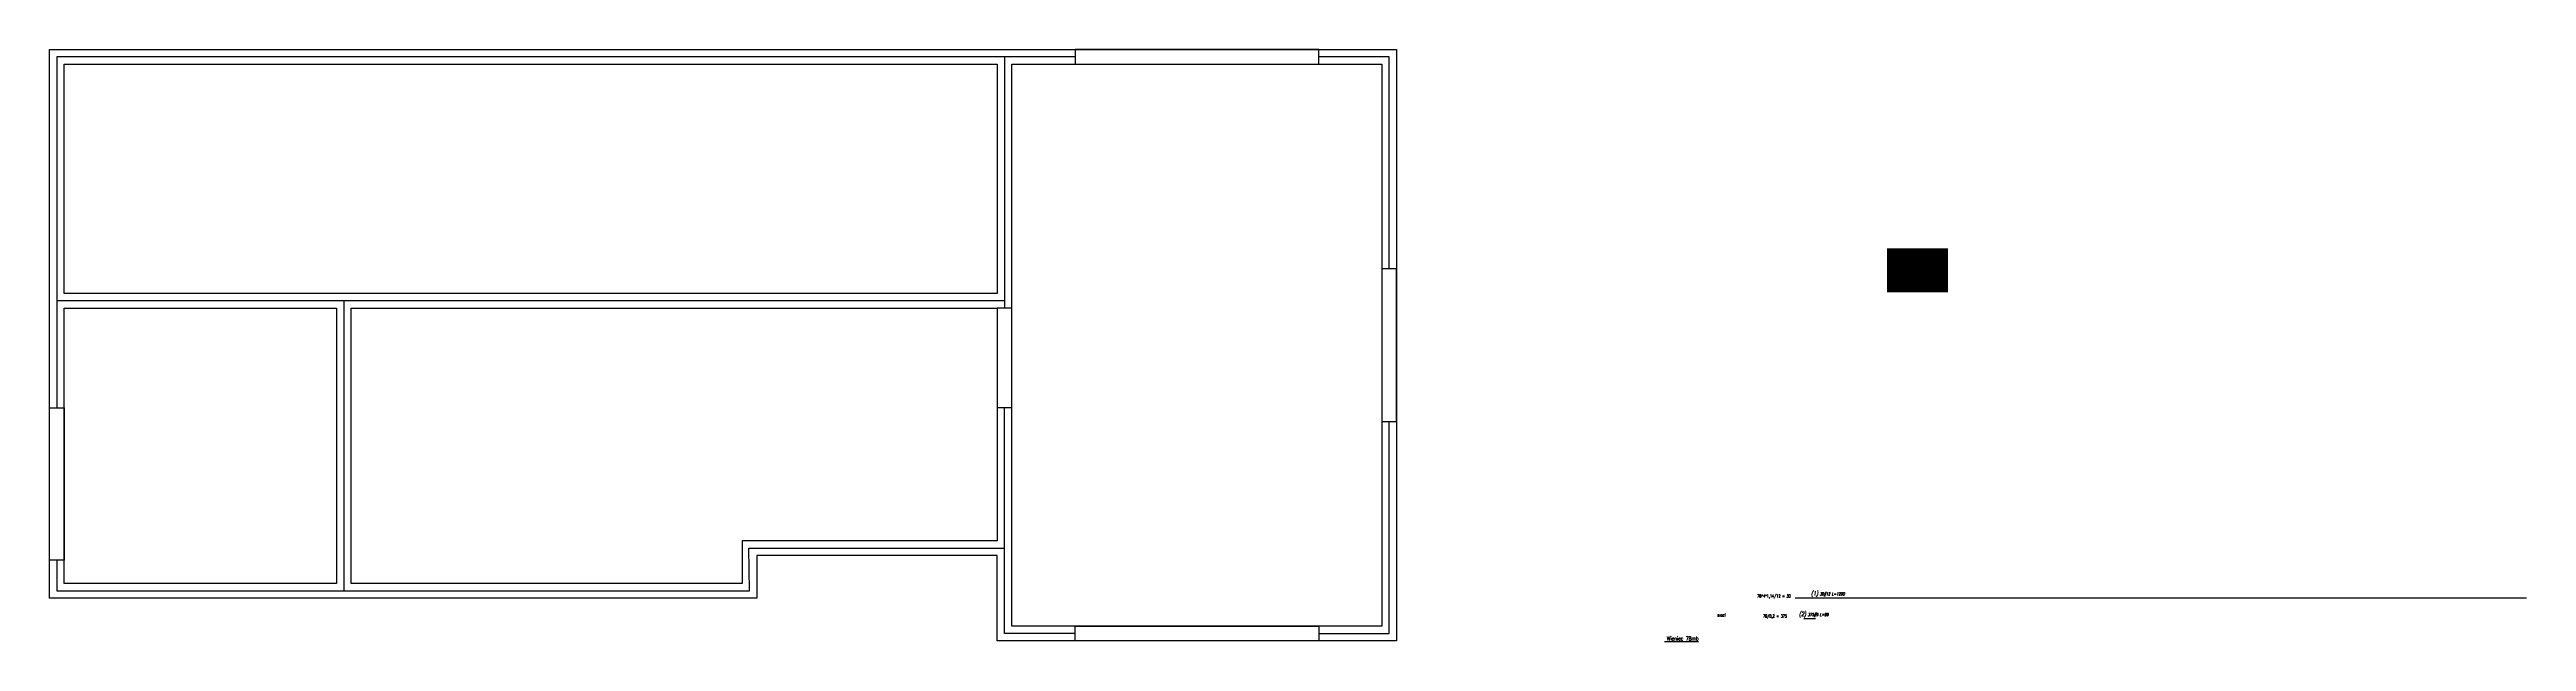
# Model space of a CAD drawing. Header units: millimetres. Extents: x 30785 to 34848, y -62293 to -60591.
# Drawn here: x 30785 to 34848, y -61562 to -60591 of the extents above; entities that cross this region are included whole.
import ezdxf

# ---------------------------------------------------------------- set-up
doc = ezdxf.new("R2010")
doc.units = ezdxf.units.MM
doc.header["$LTSCALE"] = 50
for name, color, linetype in [('3', 3, 'Continuous'), ('K-NADPROŻA', 61, 'Continuous'), ('K-TEXT 2.8mm', 101, 'Continuous'), ('K-TEXT 2mm', 254, 'Continuous'), ('K-UWAGI', 1, 'Continuous'), ('ZBROJA_NIEZLICZAC', 255, 'Continuous'), ('ZBROJA_PRET', 161, 'Continuous'), ('ZBROJA_RZUTPR', 141, 'Continuous'), ('ZBROJA_RZUTPR1', 255, 'Continuous'), ('ZBROJA_WADLIWE', 1, 'Continuous'), ('ZBROJA_ZASIEG', 253, 'Continuous'), ('ZBROJA_ZESTAWIENIE', 62, 'Continuous'), ('ZBROJA_ZESTAWIENIE1', 252, 'Continuous'), ('ZBROJA_ZESTAWIENIE2', 30, 'Continuous'), ('ZBROJA_ZESTAWIENIE3', 141, 'Continuous'), ('ZBROJA_ZESTAWIENIE4', 210, 'Continuous'), ('ZBROJA_ZLICZAC', 125, 'Continuous')]:
    doc.layers.add(name, color=color, linetype=linetype)
doc.styles.add('STYL_ZBROJA', font='romanszb.shx', dxfattribs={"width": 0.65, "oblique": 12})
doc.styles.add('text 2.8mm', font='romans.shx', dxfattribs={"width": 0.65})
doc.styles.add('text 2mm', font='romans.shx', dxfattribs={"width": 0.65})

msp = doc.modelspace()

# ---------------------------------------------------------------- linework, layer by layer
at = {"layer": '3'}
for points in [[(32467.14, -60603.46), (30796.64, -60603.46), (30796.64, -61179.334)], [(32351.64, -60603.46), (32351.64, -61015.46)], [(32982.64, -60951.46), (32982.64, -60603.46), (32867.14, -60603.46)], [(32351.64, -61003.46), (30796.64, -61003.46)], [(31267.64, -61003.46), (31267.64, -61479.46)], [(32467.14, -61549.46), (32351.64, -61549.46), (32351.64, -61178.46)], [(32867.14, -61549.46), (32982.64, -61549.46), (32982.64, -61201.46)], [(30796.64, -61429.334), (30796.64, -61479.46), (31933.14, -61479.46), (31931.717, -61409.46), (32351.64, -61409.46)]]:
    msp.add_lwpolyline(points, dxfattribs=at)
at = {"layer": 'K-NADPROŻA'}
for points in [[(32467.14, -60615.46), (32867.14, -60615.46), (32867.14, -60591.46), (32467.14, -60591.46)], [(32994.64, -60951.46), (32970.64, -60951.46), (32970.64, -61201.46), (32994.64, -61201.46)], [(32339.64, -61178.46), (32363.64, -61178.46), (32363.64, -61015.46), (32339.64, -61015.46)], [(30784.64, -61179.334), (30808.64, -61179.334), (30808.64, -61429.334), (30784.64, -61429.334)], [(32867.14, -61561.46), (32467.14, -61561.46), (32467.14, -61537.46), (32867.14, -61537.46)]]:
    msp.add_lwpolyline(points, close=True, dxfattribs=at)
at = {"layer": 'K-UWAGI'}
for points in [[(30784.64, -61491.46), (30784.64, -60591.46), (32994.64, -60591.46), (32994.64, -61561.46), (32339.64, -61561.46), (32339.64, -61421.46), (31945.14, -61421.46), (31945.14, -61491.46)], [(30808.64, -60615.46), (32339.64, -60615.46), (32339.64, -60991.46), (30808.64, -60991.46)], [(32363.64, -60615.46), (32970.64, -60615.46), (32970.64, -61537.46), (32363.64, -61537.46)], [(30808.64, -61015.46), (31255.64, -61015.46), (31255.64, -61467.46), (30808.64, -61467.46)], [(31279.64, -61015.46), (32339.64, -61015.46), (32339.64, -61397.46), (31921.14, -61397.46), (31921.14, -61467.46), (31279.64, -61467.46)]]:
    msp.add_lwpolyline(points, close=True, dxfattribs=at)
at = {"layer": 'ZBROJA_NIEZLICZAC', "const_width": 6}
msp.add_lwpolyline([(33799.443, -60920.635), (33899.443, -60920.635)], dxfattribs=at)
at = {"layer": 'ZBROJA_PRET'}
for p, q in [((33648.416, -61490.819), (34848.416, -61490.819)), ((33663.004, -61524.631), (33682.004, -61524.631))]:
    msp.add_line(p, q, dxfattribs=at)
at = {"layer": 'ZBROJA_PRET', "const_width": 6}
msp.add_lwpolyline([(33799.443, -60926.635), (33899.443, -60926.635)], dxfattribs=at)
at = {"layer": 'ZBROJA_RZUTPR', "const_width": 6}
msp.add_lwpolyline([(33799.443, -60932.635), (33899.443, -60932.635)], dxfattribs=at)
at = {"layer": 'ZBROJA_RZUTPR1', "const_width": 6}
msp.add_lwpolyline([(33799.443, -60938.635), (33899.443, -60938.635)], dxfattribs=at)
at = {"layer": 'ZBROJA_WADLIWE', "const_width": 6}
msp.add_lwpolyline([(33799.443, -60944.635), (33899.443, -60944.635)], dxfattribs=at)
at = {"layer": 'ZBROJA_ZASIEG', "const_width": 6}
msp.add_lwpolyline([(33799.443, -60950.635), (33899.443, -60950.635)], dxfattribs=at)
at = {"layer": 'ZBROJA_ZESTAWIENIE', "const_width": 6}
msp.add_lwpolyline([(33799.443, -60956.635), (33899.443, -60956.635)], dxfattribs=at)
at = {"layer": 'ZBROJA_ZESTAWIENIE1', "const_width": 6}
msp.add_lwpolyline([(33799.443, -60962.635), (33899.443, -60962.635)], dxfattribs=at)
at = {"layer": 'ZBROJA_ZESTAWIENIE2', "const_width": 6}
msp.add_lwpolyline([(33799.443, -60968.635), (33899.443, -60968.635)], dxfattribs=at)
at = {"layer": 'ZBROJA_ZESTAWIENIE3', "const_width": 6}
msp.add_lwpolyline([(33799.443, -60974.635), (33899.443, -60974.635)], dxfattribs=at)
at = {"layer": 'ZBROJA_ZESTAWIENIE4', "const_width": 6}
msp.add_lwpolyline([(33799.443, -60980.635), (33899.443, -60980.635)], dxfattribs=at)
at = {"layer": 'ZBROJA_ZLICZAC', "const_width": 6}
msp.add_lwpolyline([(33799.443, -60986.635), (33899.443, -60986.635)], dxfattribs=at)

# ---------------------------------------------------------------- texts
at = {"layer": 'K-TEXT 2.8mm', "style": 'text 2.8mm', "width": 0.65}
msp.add_text('%%U Wieniec 78mb', height=7, dxfattribs=at).set_placement((33434.453, -61561.058))
at = {"layer": 'K-TEXT 2mm', "style": 'text 2mm', "width": 0.65}
for s, p in [('78*4*1,14/12 = 30', (33586.391, -61490.47)), ('sxazf', (33520.955, -61521.668)), ('78/0,2 = 375', (33595.926, -61523.403))]:
    msp.add_text(s, height=5, dxfattribs=at).set_placement(p)
at = {"layer": 'ZBROJA_ZLICZAC', "char_height": 10, "attachment_point": 7, "style": 'STYL_ZBROJA'}
for s, insert in [('\\H7;\\C71;\\H5;\\C256;\\H7;\\C71;(1)\\H5;\\C256; 30#12 L=1200', (33674.716, -61489.319)), ('\\H7;\\C71;\\H5;\\C256;\\H7;\\C71;(2)\\H5;\\C256; 375#6 L=96', (33655.004, -61523.131))]:
    msp.add_mtext(s, dxfattribs=dict(at, insert=insert))

doc.saveas('drawing.dxf')
